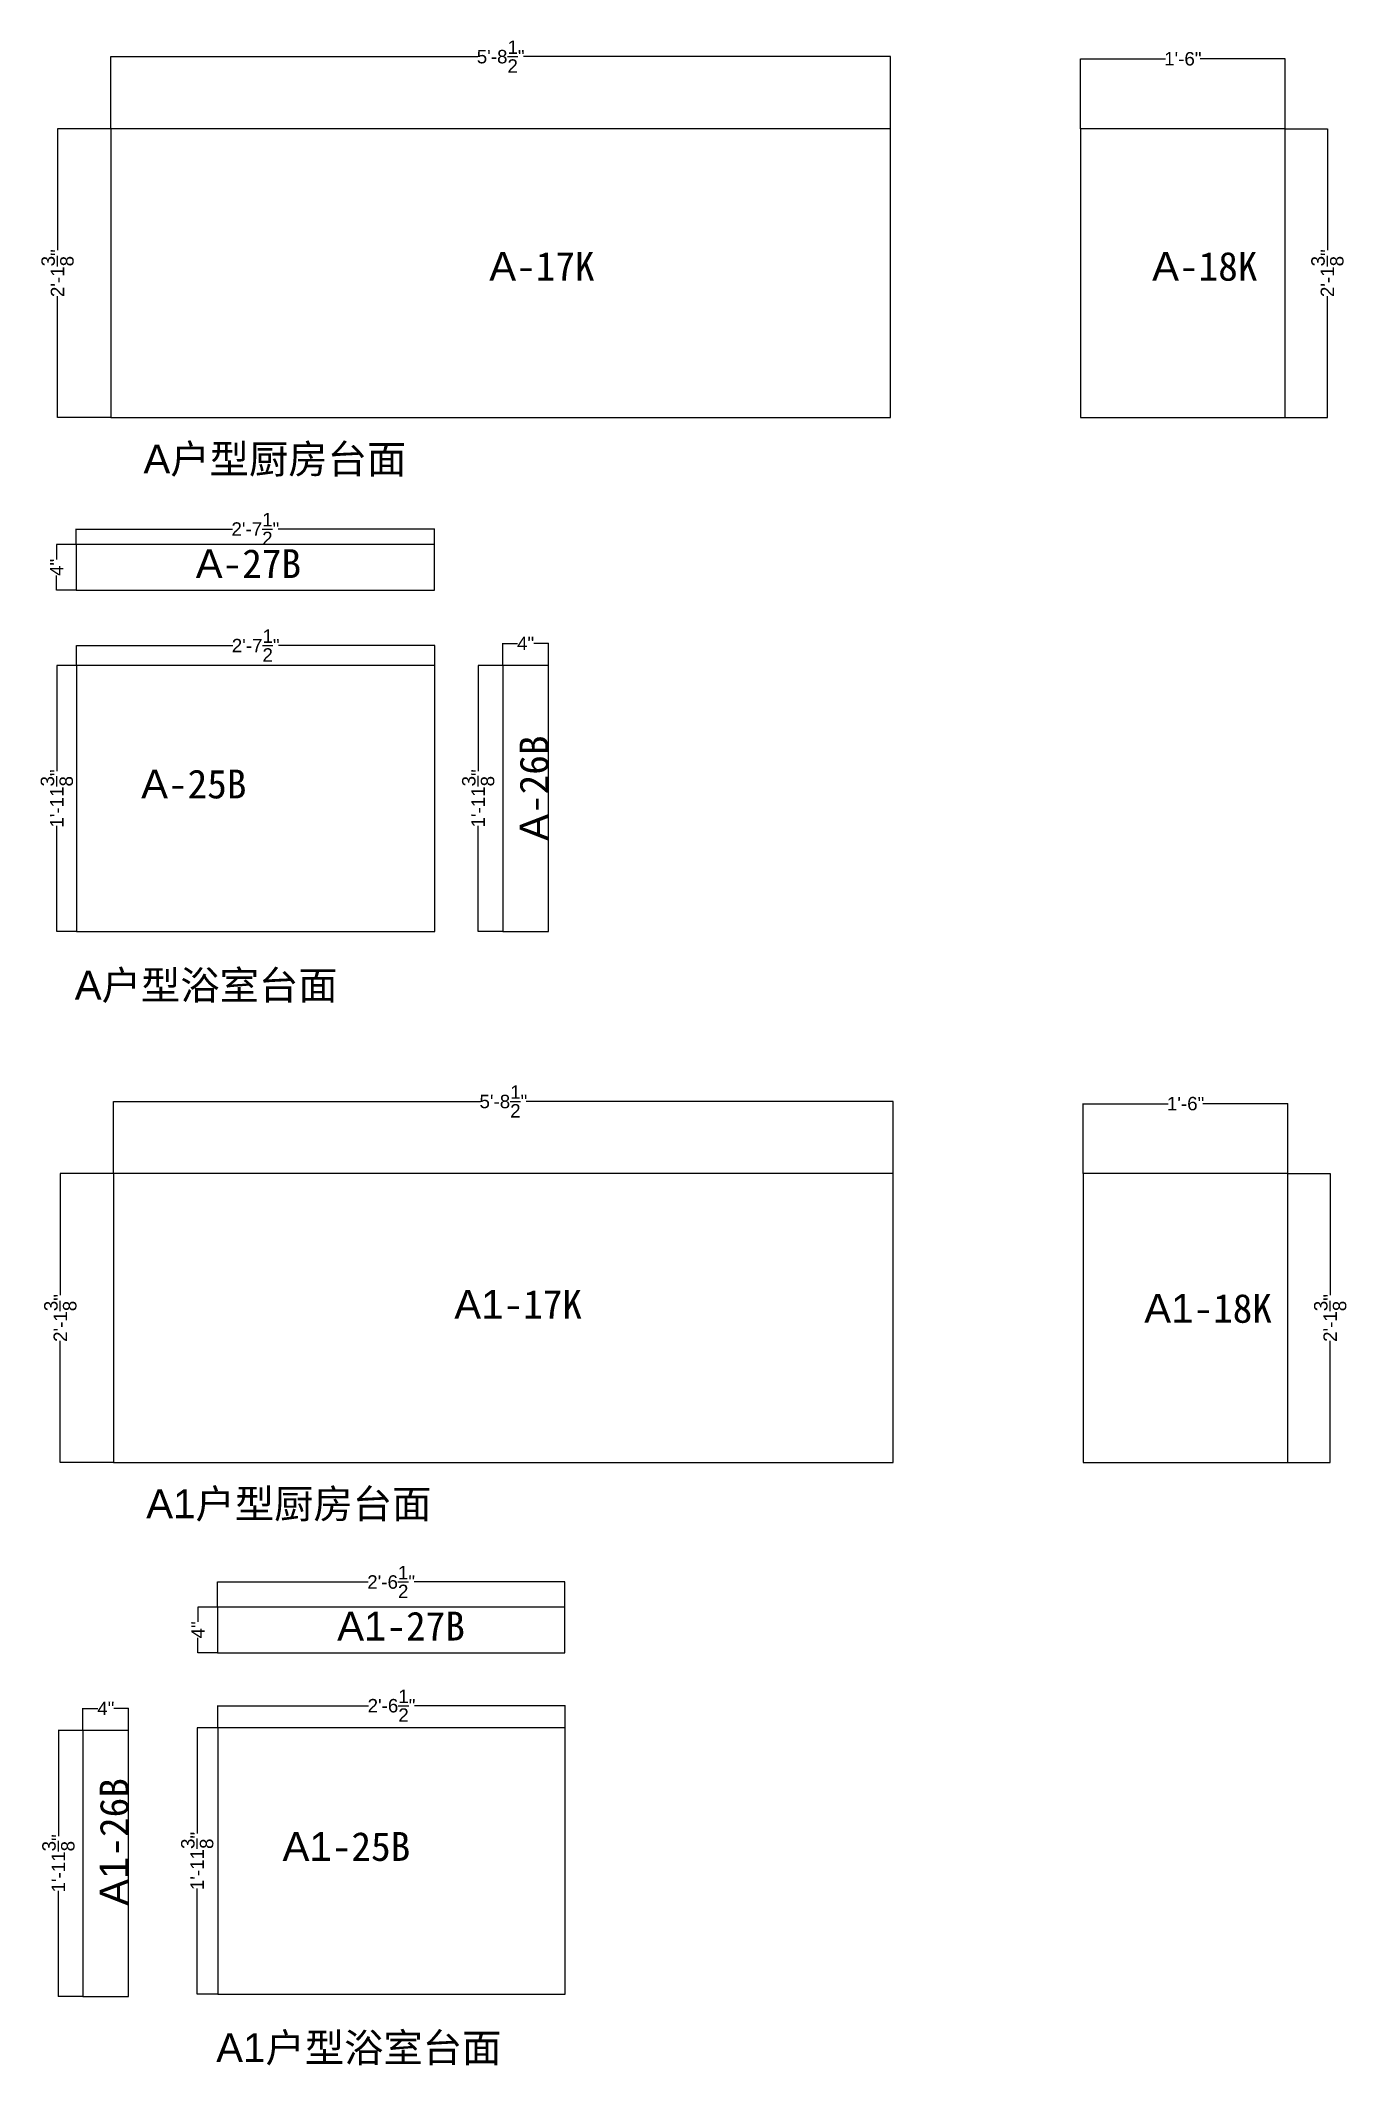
# Model space of a CAD drawing. Header units: inches. Extents: x -997106 to 39633, y -30199 to 1961.
# Drawn here: x 29223 to 32138, y -2564 to 1958 of the extents above; entities that cross this region are included whole.
import ezdxf

# ---------------------------------------------------------------- set-up
doc = ezdxf.new("R2010")
doc.units = ezdxf.units.IN
doc.header["$MEASUREMENT"] = 0
doc.layers.get('Defpoints').update_dxf_attribs({"color": 3})
doc.layers.add('编号', color=10, linetype='Continuous', plot=False)
doc.styles.get("Standard").update_dxf_attribs({"font": 'arial.ttf'})
doc.dimstyles.get("Standard").update_dxf_attribs({"dimtxt": 30, "dimasz": 1, "dimexe": 0.18, "dimexo": 0.0625, "dimgap": 0.09, "dimtad": 0, "dimtoh": 1, "dimdec": 4, "dimlfac": 0.03937, "dimzin": 0, "dimdsep": 46, "dimlunit": 4, "dimtxsty": 'Standard', "dimblk": 'ARCHTICK', "dimcen": 1, "dimadec": 0, "dimazin": 0, "dimtfac": 1, "dimtdec": 4, "dimtix": 1, "dimtofl": 0, "dimtmove": 2, "dimatfit": 3, "dimldrblk": 'ARCHTICK', "dimfxl": 1, "dimtolj": 1, "dimtzin": 0, "dimarcsym": 0})

msp = doc.modelspace()

# ---------------------------------------------------------------- texts
at = {"char_height": 64.3508622, "attachment_point": 1}
for s, insert in [('A{\\fSimSun|b0|i0|c134|p2;户型厨房台面}', (29452.62573, 1055.7076)), ('A{\\fSimSun|b0|i0|c134|p2;户型浴室台面}', (29299.33448, -119.24396)), ('A1{\\fSimSun|b0|i0|c134|p2;户型厨房台面}', (29458.80795, -1277.28234)), ('A1{\\fSimSun|b0|i0|c134|p2;户型浴室台面}', (29614.96675, -2491.63473))]:
    msp.add_mtext(s, dxfattribs=dict(at, insert=insert))
at = {"layer": '编号', "char_height": 64.3508622, "attachment_point": 1}
for s, insert in [('A{\\fSimSun|b0|i0|c134|p2;-17K}', (30224.49121, 1486.08508)), ('A{\\fSimSun|b0|i0|c134|p2;-18K}', (31704.02913, 1486.08508)), ('A{\\fSimSun|b0|i0|c134|p2;-27B}', (29569.41597, 822.15839)), ('A{\\fSimSun|b0|i0|c134|p2;-25B}', (29447.48392, 330.08713)), ('A1{\\fSimSun|b0|i0|c134|p2;-17K}', (30146.4307, -831.89937)), ('A1{\\fSimSun|b0|i0|c134|p2;-18K}', (31686.43117, -840.72769)), ('A1{\\fSimSun|b0|i0|c134|p2;-27B}', (29885.04825, -1550.23238)), ('A1{\\fSimSun|b0|i0|c134|p2;-25B}', (29763.1162, -2042.30364))]:
    msp.add_mtext(s, dxfattribs=dict(at, insert=insert))
at = {"layer": '编号', "char_height": 64.3508622, "attachment_point": 1, "rotation": 90}
for s, insert in [('A{\\fSimSun|b0|i0|c134|p2;-26B}', (30292.03137, 171.05006)), ('A1{\\fSimSun|b0|i0|c134|p2;-26B}', (29355.00009, -2206.99868))]:
    msp.add_mtext(s, dxfattribs=dict(at, insert=insert))

# ---------------------------------------------------------------- blocks, each defined once
blk = doc.blocks.new('_ArchTick')
at = {"color": 0, "linetype": 'ByBlock', "const_width": 0.15}
blk.add_lwpolyline([(-0.5, -0.5), (0.5, 0.5)], dxfattribs=at)
blk = doc.blocks.new('*D34')
at = {"color": 0, "lineweight": -2, "transparency": 16777216}
for p, q in [((29379.9, 1761), (29379.9, 1922.2)), ((29379.9, 1922), (30199, 1922)), ((31119.9, 1922), (30300.8, 1922)), ((31119.9, 1761), (31119.9, 1922.2))]:
    blk.add_line(p, q, dxfattribs=at)
at = {"layer": 'Defpoints', "color": 0, "transparency": 16777216}
for p in [(31119.9, 1922), (29379.9, 1761), (31119.9, 1761)]:
    blk.add_point(p, dxfattribs=at)
at = {"color": 0, "lineweight": -2, "transparency": 16777216, "rotation": 180}
blk.add_blockref('_ArchTick', (29379.9, 1922), dxfattribs=at)
at = {"color": 0, "lineweight": -2, "transparency": 16777216}
blk.add_blockref('_ArchTick', (31119.9, 1922), dxfattribs=at)
at = {"color": 0, "transparency": 16777216, "insert": (30249.9, 1922), "char_height": 30, "attachment_point": 5}
blk.add_mtext('\\A1;5\'-8{\\H1x;\\S1/2;}"', dxfattribs=at)
blk = doc.blocks.new('*D35')
at = {"color": 0, "lineweight": -2, "transparency": 16777216}
for p, q in [((29379.8, 1761), (29260.7, 1761)), ((29260.8, 1761), (29260.8, 1489.6)), ((29260.8, 1116), (29260.8, 1387.4)), ((29379.8, 1116), (29260.7, 1116))]:
    blk.add_line(p, q, dxfattribs=at)
at = {"layer": 'Defpoints', "color": 0, "transparency": 16777216}
for p in [(29379.9, 1761), (29260.8, 1116), (29379.9, 1116)]:
    blk.add_point(p, dxfattribs=at)
at = {"color": 0, "lineweight": -2, "transparency": 16777216}
for p, rotation in [((29260.8, 1761), 90), ((29260.8, 1116), 270)]:
    blk.add_blockref('_ArchTick', p, dxfattribs=dict(at, rotation=rotation))
at = {"color": 0, "transparency": 16777216, "insert": (29260.8, 1438.5), "char_height": 30, "attachment_point": 5, "rotation": 90}
blk.add_mtext('\\A1;2\'-1{\\H1x;\\S3/8;}"', dxfattribs=at)
blk = doc.blocks.new('*D36')
at = {"color": 0, "lineweight": -2, "transparency": 16777216}
for p, q in [((31544, 1761), (31544, 1917.3)), ((31544, 1917.1), (31733.9, 1917.1)), ((32001, 1917.1), (31811, 1917.1)), ((32001, 1761), (32001, 1917.3))]:
    blk.add_line(p, q, dxfattribs=at)
at = {"layer": 'Defpoints', "color": 0, "transparency": 16777216}
for p in [(32001, 1917.1), (31544, 1761), (32001, 1761)]:
    blk.add_point(p, dxfattribs=at)
at = {"color": 0, "lineweight": -2, "transparency": 16777216, "rotation": 180}
blk.add_blockref('_ArchTick', (31544, 1917.1), dxfattribs=at)
at = {"color": 0, "lineweight": -2, "transparency": 16777216}
blk.add_blockref('_ArchTick', (32001, 1917.1), dxfattribs=at)
at = {"color": 0, "transparency": 16777216, "insert": (31772.5, 1917.1), "char_height": 30, "attachment_point": 5}
blk.add_mtext('\\A1;1\'-6"', dxfattribs=at)
blk = doc.blocks.new('*D37')
at = {"color": 0, "lineweight": -2, "transparency": 16777216}
for p, q in [((32001, 1761), (32095.4, 1761)), ((32095.2, 1761), (32095.2, 1489.6)), ((32095.2, 1116), (32095.2, 1387.4)), ((32001, 1116), (32095.4, 1116))]:
    blk.add_line(p, q, dxfattribs=at)
at = {"layer": 'Defpoints', "color": 0, "transparency": 16777216}
for p in [(32001, 1761), (32001, 1116), (32095.2, 1116)]:
    blk.add_point(p, dxfattribs=at)
at = {"color": 0, "lineweight": -2, "transparency": 16777216}
for p, rotation in [((32095.2, 1761), 90), ((32095.2, 1116), 270)]:
    blk.add_blockref('_ArchTick', p, dxfattribs=dict(at, rotation=rotation))
at = {"color": 0, "transparency": 16777216, "insert": (32095.2, 1438.5), "char_height": 30, "attachment_point": 5, "rotation": 90}
blk.add_mtext('\\A1;2\'-1{\\H1x;\\S3/8;}"', dxfattribs=at)
blk = doc.blocks.new('*D78')
at = {"color": 0, "lineweight": -2, "transparency": 16777216}
for p, q in [((29386, -572), (29386, -410.8)), ((29386, -411), (30205.1, -411)), ((31126, -411), (30306.9, -411)), ((31126, -572), (31126, -410.8))]:
    blk.add_line(p, q, dxfattribs=at)
at = {"layer": 'Defpoints', "color": 0, "transparency": 16777216}
for p in [(31126, -411), (29386, -572), (31126, -572)]:
    blk.add_point(p, dxfattribs=at)
at = {"color": 0, "lineweight": -2, "transparency": 16777216, "rotation": 180}
blk.add_blockref('_ArchTick', (29386, -411), dxfattribs=at)
at = {"color": 0, "lineweight": -2, "transparency": 16777216}
blk.add_blockref('_ArchTick', (31126, -411), dxfattribs=at)
at = {"color": 0, "transparency": 16777216, "insert": (30256, -411), "char_height": 30, "attachment_point": 5}
blk.add_mtext('\\A1;5\'-8{\\H1x;\\S1/2;}"', dxfattribs=at)
blk = doc.blocks.new('*D79')
at = {"color": 0, "lineweight": -2, "transparency": 16777216}
for p, q in [((29386, -572), (29266.9, -572)), ((29267, -572), (29267, -843.4)), ((29267, -1217), (29267, -945.6)), ((29386, -1217), (29266.9, -1217))]:
    blk.add_line(p, q, dxfattribs=at)
at = {"layer": 'Defpoints', "color": 0, "transparency": 16777216}
for p in [(29386, -572), (29267, -1217), (29386, -1217)]:
    blk.add_point(p, dxfattribs=at)
at = {"color": 0, "lineweight": -2, "transparency": 16777216}
for p, rotation in [((29267, -572), 90), ((29267, -1217), 270)]:
    blk.add_blockref('_ArchTick', p, dxfattribs=dict(at, rotation=rotation))
at = {"color": 0, "transparency": 16777216, "insert": (29267, -894.5), "char_height": 30, "attachment_point": 5, "rotation": 90}
blk.add_mtext('\\A1;2\'-1{\\H1x;\\S3/8;}"', dxfattribs=at)
blk = doc.blocks.new('*D80')
at = {"color": 0, "lineweight": -2, "transparency": 16777216}
for p, q in [((31550.2, -572), (31550.2, -415.7)), ((31550.2, -415.9), (31740.1, -415.9)), ((32007.2, -415.9), (31817.2, -415.9)), ((32007.2, -572), (32007.2, -415.7))]:
    blk.add_line(p, q, dxfattribs=at)
at = {"layer": 'Defpoints', "color": 0, "transparency": 16777216}
for p in [(32007.2, -415.9), (31550.2, -572), (32007.2, -572)]:
    blk.add_point(p, dxfattribs=at)
at = {"color": 0, "lineweight": -2, "transparency": 16777216, "rotation": 180}
blk.add_blockref('_ArchTick', (31550.2, -415.9), dxfattribs=at)
at = {"color": 0, "lineweight": -2, "transparency": 16777216}
blk.add_blockref('_ArchTick', (32007.2, -415.9), dxfattribs=at)
at = {"color": 0, "transparency": 16777216, "insert": (31778.7, -415.9), "char_height": 30, "attachment_point": 5}
blk.add_mtext('\\A1;1\'-6"', dxfattribs=at)
blk = doc.blocks.new('*D81')
at = {"color": 0, "lineweight": -2, "transparency": 16777216}
for p, q in [((32007.2, -572), (32101.6, -572)), ((32101.4, -572), (32101.4, -843.4)), ((32101.4, -1217), (32101.4, -945.6)), ((32007.2, -1217), (32101.6, -1217))]:
    blk.add_line(p, q, dxfattribs=at)
at = {"layer": 'Defpoints', "color": 0, "transparency": 16777216}
for p in [(32007.2, -572), (32007.2, -1217), (32101.4, -1217)]:
    blk.add_point(p, dxfattribs=at)
at = {"color": 0, "lineweight": -2, "transparency": 16777216}
for p, rotation in [((32101.4, -572), 90), ((32101.4, -1217), 270)]:
    blk.add_blockref('_ArchTick', p, dxfattribs=dict(at, rotation=rotation))
at = {"color": 0, "transparency": 16777216, "insert": (32101.4, -894.5), "char_height": 30, "attachment_point": 5, "rotation": 90}
blk.add_mtext('\\A1;2\'-1{\\H1x;\\S3/8;}"', dxfattribs=at)
blk = doc.blocks.new('*D909')
at = {"color": 0, "lineweight": -2, "transparency": 16777216}
for p, q in [((29317.6, -1815.3), (29262.5, -1815.3)), ((29262.7, -1815.3), (29262.7, -2051.2)), ((29262.7, -2409.3), (29262.7, -2173.4)), ((29317.6, -2409.3), (29262.5, -2409.3))]:
    blk.add_line(p, q, dxfattribs=at)
at = {"layer": 'Defpoints', "color": 0, "transparency": 16777216}
for p in [(29317.6, -1815.3), (29262.7, -2409.3), (29317.6, -2409.3)]:
    blk.add_point(p, dxfattribs=at)
at = {"color": 0, "lineweight": -2, "transparency": 16777216}
for p, rotation in [((29262.7, -1815.3), 90), ((29262.7, -2409.3), 270)]:
    blk.add_blockref('_ArchTick', p, dxfattribs=dict(at, rotation=rotation))
at = {"color": 0, "transparency": 16777216, "insert": (29262.7, -2112.3), "char_height": 30, "attachment_point": 5, "rotation": 90}
blk.add_mtext('\\A1;1\'-11{\\H1x;\\S3/8;}"', dxfattribs=at)
blk = doc.blocks.new('*D910')
at = {"color": 0, "lineweight": -2, "transparency": 16777216}
for p, q in [((29317.6, -1815.3), (29317.6, -1766)), ((29317.6, -1766.2), (29350.7, -1766.2)), ((29419.6, -1766.2), (29386.5, -1766.2)), ((29419.6, -1815.3), (29419.6, -1766))]:
    blk.add_line(p, q, dxfattribs=at)
at = {"layer": 'Defpoints', "color": 0, "transparency": 16777216}
for p in [(29419.6, -1766.2), (29317.6, -1815.3), (29419.6, -1815.3)]:
    blk.add_point(p, dxfattribs=at)
at = {"color": 0, "lineweight": -2, "transparency": 16777216, "rotation": 180}
blk.add_blockref('_ArchTick', (29317.6, -1766.2), dxfattribs=at)
at = {"color": 0, "lineweight": -2, "transparency": 16777216}
blk.add_blockref('_ArchTick', (29419.6, -1766.2), dxfattribs=at)
at = {"color": 0, "transparency": 16777216, "insert": (29368.6, -1766.2), "char_height": 30, "attachment_point": 5}
blk.add_mtext('\\A1;4"', dxfattribs=at)
blk = doc.blocks.new('*D908')
at = {"color": 0, "lineweight": -2, "transparency": 16777216}
for p, q in [((29618, -1539.8), (29574, -1539.8)), ((29574.2, -1539.8), (29574.2, -1572.9)), ((29574.2, -1641.8), (29574.2, -1608.7)), ((29618, -1641.8), (29574, -1641.8))]:
    blk.add_line(p, q, dxfattribs=at)
at = {"layer": 'Defpoints', "color": 0, "transparency": 16777216}
for p in [(29618, -1539.8), (29574.2, -1641.8), (29618, -1641.8)]:
    blk.add_point(p, dxfattribs=at)
at = {"color": 0, "lineweight": -2, "transparency": 16777216}
for p, rotation in [((29574.2, -1539.8), 90), ((29574.2, -1641.8), 270)]:
    blk.add_blockref('_ArchTick', p, dxfattribs=dict(at, rotation=rotation))
at = {"color": 0, "transparency": 16777216, "insert": (29574.2, -1590.8), "char_height": 30, "attachment_point": 5, "rotation": 90}
blk.add_mtext('\\A1;4"', dxfattribs=at)
blk = doc.blocks.new('*D911')
at = {"color": 0, "lineweight": -2, "transparency": 16777216}
for p, q in [((29618, -1538.1), (29618, -1483.7)), ((29618, -1483.9), (29954.4, -1483.9)), ((30393, -1483.9), (30056.7, -1483.9)), ((30393, -1539.7), (30393, -1483.7))]:
    blk.add_line(p, q, dxfattribs=at)
at = {"layer": 'Defpoints', "color": 0, "transparency": 16777216}
for p in [(30393, -1483.9), (29618, -1538.1), (30393, -1539.8)]:
    blk.add_point(p, dxfattribs=at)
at = {"color": 0, "lineweight": -2, "transparency": 16777216, "rotation": 180}
blk.add_blockref('_ArchTick', (29618, -1483.9), dxfattribs=at)
at = {"color": 0, "lineweight": -2, "transparency": 16777216}
blk.add_blockref('_ArchTick', (30393, -1483.9), dxfattribs=at)
at = {"color": 0, "transparency": 16777216, "insert": (30005.5, -1483.9), "char_height": 30, "attachment_point": 5}
blk.add_mtext('\\A1;2\'-6{\\H1x;\\S1/2;}"', dxfattribs=at)
blk = doc.blocks.new('*D912')
at = {"color": 0, "lineweight": -2, "transparency": 16777216}
for p, q in [((29618.8, -1809.9), (29618.8, -1759.9)), ((29618.8, -1760.1), (29955.1, -1760.1)), ((30393.8, -1760.1), (30057.4, -1760.1)), ((30393.8, -1809.9), (30393.8, -1759.9))]:
    blk.add_line(p, q, dxfattribs=at)
at = {"layer": 'Defpoints', "color": 0, "transparency": 16777216}
for p in [(30393.8, -1760.1), (29618.8, -1809.9), (30393.8, -1809.9)]:
    blk.add_point(p, dxfattribs=at)
at = {"color": 0, "lineweight": -2, "transparency": 16777216, "rotation": 180}
blk.add_blockref('_ArchTick', (29618.8, -1760.1), dxfattribs=at)
at = {"color": 0, "lineweight": -2, "transparency": 16777216}
blk.add_blockref('_ArchTick', (30393.8, -1760.1), dxfattribs=at)
at = {"color": 0, "transparency": 16777216, "insert": (30006.3, -1760.1), "char_height": 30, "attachment_point": 5}
blk.add_mtext('\\A1;2\'-6{\\H1x;\\S1/2;}"', dxfattribs=at)
blk = doc.blocks.new('*D913')
at = {"color": 0, "lineweight": -2, "transparency": 16777216}
for p, q in [((29618.7, -1809.9), (29572.4, -1809.9)), ((29572.6, -1809.9), (29572.6, -2045.8)), ((29572.6, -2403.9), (29572.6, -2168)), ((29618.7, -2403.9), (29572.4, -2403.9))]:
    blk.add_line(p, q, dxfattribs=at)
at = {"layer": 'Defpoints', "color": 0, "transparency": 16777216}
for p in [(29618.8, -1809.9), (29572.6, -2403.9), (29618.8, -2403.9)]:
    blk.add_point(p, dxfattribs=at)
at = {"color": 0, "lineweight": -2, "transparency": 16777216}
for p, rotation in [((29572.6, -1809.9), 90), ((29572.6, -2403.9), 270)]:
    blk.add_blockref('_ArchTick', p, dxfattribs=dict(at, rotation=rotation))
at = {"color": 0, "transparency": 16777216, "insert": (29572.6, -2106.9), "char_height": 30, "attachment_point": 5, "rotation": 90}
blk.add_mtext('\\A1;1\'-11{\\H1x;\\S3/8;}"', dxfattribs=at)
blk = doc.blocks.new('*D1154')
at = {"color": 0, "lineweight": -2, "transparency": 16777216}
for p, q in [((30254.6, 562.7), (30199.5, 562.7)), ((30199.7, 562.7), (30199.7, 326.8)), ((30199.7, -31.3), (30199.7, 204.6)), ((30254.6, -31.3), (30199.5, -31.3))]:
    blk.add_line(p, q, dxfattribs=at)
at = {"layer": 'Defpoints', "color": 0, "transparency": 16777216}
for p in [(30254.6, 562.7), (30199.7, -31.3), (30254.6, -31.3)]:
    blk.add_point(p, dxfattribs=at)
at = {"color": 0, "lineweight": -2, "transparency": 16777216}
for p, rotation in [((30199.7, 562.7), 90), ((30199.7, -31.3), 270)]:
    blk.add_blockref('_ArchTick', p, dxfattribs=dict(at, rotation=rotation))
at = {"color": 0, "transparency": 16777216, "insert": (30199.7, 265.7), "char_height": 30, "attachment_point": 5, "rotation": 90}
blk.add_mtext('\\A1;1\'-11{\\H1x;\\S3/8;}"', dxfattribs=at)
blk = doc.blocks.new('*D1155')
at = {"color": 0, "lineweight": -2, "transparency": 16777216}
for p, q in [((30254.6, 562.8), (30254.6, 612)), ((30254.6, 611.8), (30287.7, 611.8)), ((30356.6, 611.8), (30323.6, 611.8)), ((30356.6, 562.8), (30356.6, 612))]:
    blk.add_line(p, q, dxfattribs=at)
at = {"layer": 'Defpoints', "color": 0, "transparency": 16777216}
for p in [(30356.6, 611.8), (30254.6, 562.7), (30356.6, 562.7)]:
    blk.add_point(p, dxfattribs=at)
at = {"color": 0, "lineweight": -2, "transparency": 16777216, "rotation": 180}
blk.add_blockref('_ArchTick', (30254.6, 611.8), dxfattribs=at)
at = {"color": 0, "lineweight": -2, "transparency": 16777216}
blk.add_blockref('_ArchTick', (30356.6, 611.8), dxfattribs=at)
at = {"color": 0, "transparency": 16777216, "insert": (30305.6, 611.8), "char_height": 30, "attachment_point": 5}
blk.add_mtext('\\A1;4"', dxfattribs=at)
blk = doc.blocks.new('*D1156')
at = {"color": 0, "lineweight": -2, "transparency": 16777216}
for p, q in [((29303.1, 562.5), (29303.1, 607.2)), ((29303.1, 607), (29652, 607)), ((30103.1, 607), (29754.3, 607)), ((30103.1, 562.5), (30103.1, 607.2))]:
    blk.add_line(p, q, dxfattribs=at)
at = {"layer": 'Defpoints', "color": 0, "transparency": 16777216}
for p in [(30103.1, 607), (29303.1, 562.5), (30103.1, 562.5)]:
    blk.add_point(p, dxfattribs=at)
at = {"color": 0, "lineweight": -2, "transparency": 16777216, "rotation": 180}
blk.add_blockref('_ArchTick', (29303.1, 607), dxfattribs=at)
at = {"color": 0, "lineweight": -2, "transparency": 16777216}
blk.add_blockref('_ArchTick', (30103.1, 607), dxfattribs=at)
at = {"color": 0, "transparency": 16777216, "insert": (29703.1, 607), "char_height": 30, "attachment_point": 5}
blk.add_mtext('\\A1;2\'-7{\\H1x;\\S1/2;}"', dxfattribs=at)
blk = doc.blocks.new('*D1157')
at = {"color": 0, "lineweight": -2, "transparency": 16777216}
for p, q in [((29303.1, 562.5), (29259.1, 562.5)), ((29259.3, 562.5), (29259.3, 326.6)), ((29259.3, -31.5), (29259.3, 204.4)), ((29303.1, -31.5), (29259.1, -31.5))]:
    blk.add_line(p, q, dxfattribs=at)
at = {"layer": 'Defpoints', "color": 0, "transparency": 16777216}
for p in [(29303.1, 562.5), (29259.3, -31.5), (29303.1, -31.5)]:
    blk.add_point(p, dxfattribs=at)
at = {"color": 0, "lineweight": -2, "transparency": 16777216}
for p, rotation in [((29259.3, 562.5), 90), ((29259.3, -31.5), 270)]:
    blk.add_blockref('_ArchTick', p, dxfattribs=dict(at, rotation=rotation))
at = {"color": 0, "transparency": 16777216, "insert": (29259.3, 265.5), "char_height": 30, "attachment_point": 5, "rotation": 90}
blk.add_mtext('\\A1;1\'-11{\\H1x;\\S3/8;}"', dxfattribs=at)
blk = doc.blocks.new('*D1158')
at = {"color": 0, "lineweight": -2, "transparency": 16777216}
for p, q in [((29302.3, 832.6), (29258.7, 832.6)), ((29258.9, 832.6), (29258.9, 799.5)), ((29302.3, 730.6), (29258.7, 730.6)), ((29258.9, 730.6), (29258.9, 763.7))]:
    blk.add_line(p, q, dxfattribs=at)
at = {"layer": 'Defpoints', "color": 0, "transparency": 16777216}
for p in [(29302.4, 832.6), (29258.9, 730.6), (29302.4, 730.6)]:
    blk.add_point(p, dxfattribs=at)
at = {"color": 0, "lineweight": -2, "transparency": 16777216}
for p, rotation in [((29258.9, 832.6), 90), ((29258.9, 730.6), 270)]:
    blk.add_blockref('_ArchTick', p, dxfattribs=dict(at, rotation=rotation))
at = {"color": 0, "transparency": 16777216, "insert": (29258.9, 781.6), "char_height": 30, "attachment_point": 5, "rotation": 90}
blk.add_mtext('\\A1;4"', dxfattribs=at)
blk = doc.blocks.new('*D1159')
at = {"color": 0, "lineweight": -2, "transparency": 16777216}
for p, q in [((29302.4, 832.7), (29302.4, 867.4)), ((29302.4, 867.2), (29651.2, 867.2)), ((30102.4, 867.2), (29753.6, 867.2)), ((30102.4, 832.7), (30102.4, 867.4))]:
    blk.add_line(p, q, dxfattribs=at)
at = {"layer": 'Defpoints', "color": 0, "transparency": 16777216}
for p in [(30102.4, 867.2), (29302.4, 832.6), (30102.4, 832.6)]:
    blk.add_point(p, dxfattribs=at)
at = {"color": 0, "lineweight": -2, "transparency": 16777216, "rotation": 180}
blk.add_blockref('_ArchTick', (29302.4, 867.2), dxfattribs=at)
at = {"color": 0, "lineweight": -2, "transparency": 16777216}
blk.add_blockref('_ArchTick', (30102.4, 867.2), dxfattribs=at)
at = {"color": 0, "transparency": 16777216, "insert": (29702.4, 867.2), "char_height": 30, "attachment_point": 5}
blk.add_mtext('\\A1;2\'-7{\\H1x;\\S1/2;}"', dxfattribs=at)

# ---------------------------------------------------------------- dimensions: what is measured, and where the dimension line sits
for base, p1, p2, picture, middle in [((31119.85832, 1922.0391), (29379.85832, 1760.97634), (31119.85832, 1760.97634), '*D34', (30249.85832, 1922.0391)), ((32000.97247, 1917.07576), (31543.97247, 1760.97634), (32000.97247, 1760.97634), '*D36', (31772.47247, 1917.07576)), ((30102.40643, 867.23371), (29302.40643, 832.60527), (30102.40643, 832.60527), '*D1159', (29702.40643, 867.23371)), ((30103.13971, 607.03972), (29303.13971, 562.4729), (30103.13971, 562.4729), '*D1156', (29703.13971, 607.03972)), ((30356.6456, 611.82025), (30254.6456, 562.71939), (30356.6456, 562.71939), '*D1155', (30305.6456, 611.82025)), ((31126.04055, -410.95085), (29386.04055, -572.01361), (31126.04055, -572.01361), '*D78', (30256.04055, -410.95085)), ((32007.1547, -415.91419), (31550.1547, -572.01361), (32007.1547, -572.01361), '*D80', (31778.6547, -415.91419)), ((30393.0386990669, -1483.8688946191), (29618.0386990669, -1538.128301268), (30393.0386990669, -1539.7855010021), '*D911', (30005.5386990669, -1483.8688946191)), ((29419.61433, -1766.2285), (29317.61433, -1815.32936), (29419.61433, -1815.32936), '*D910', (29368.61433, -1766.2285)), ((30393.7719853821, -1760.0987114474), (29618.7719853821, -1809.9178731485), (30393.7719853821, -1809.9178731485), '*D912', (30006.2719853821, -1760.0987114474))]:
    dim = msp.add_linear_dim(base=base, p1=p1, p2=p2, dimstyle='Standard')
    dim.commit()
    dim.dimension.update_dxf_attribs({"geometry": picture, "text_midpoint": middle})
for base, p1, p2, picture, middle in [((29260.8497273143, 1115.9763357264), (29379.858321703, 1760.9763357264), (29379.858321703, 1115.9763357264), '*D35', (29260.8497273143, 1438.4763357264)), ((32095.222451815, 1115.9763357264), (32000.9724721903, 1760.9763357264), (32000.9724721903, 1115.9763357264), '*D37', (32095.222451815, 1438.4763357264)), ((29258.87067, 730.60527), (29302.40643, 832.60527), (29302.40643, 730.60527), '*D1158', (29258.87067, 781.60527)), ((29259.3201, -31.5271), (29303.13971, 562.4729), (29303.13971, -31.5271), '*D1157', (29259.3201, 265.4729)), ((30199.69991, -31.28061), (30254.6456, 562.71939), (30254.6456, -31.28061), '*D1154', (30199.69991, 265.71939)), ((29267.0319515568, -1217.0136075602), (29386.0405459455, -572.0136075602), (29386.0405459455, -1217.0136075602), '*D79', (29267.0319515568, -894.5136075602)), ((32101.4046760575, -1217.0136075602), (32007.1546964327, -572.0136075602), (32007.1546964327, -1217.0136075602), '*D81', (32101.4046760574, -894.5136075602)), ((29574.1507, -1641.7855), (29618.0387, -1539.7855), (29618.0387, -1641.7855), '*D908', (29574.1507, -1590.7855)), ((29262.66863, -2409.32936), (29317.61433, -1815.32936), (29317.61433, -2409.32936), '*D909', (29262.66863, -2112.32936)), ((29572.57637, -2403.91787), (29618.77199, -1809.91787), (29618.77199, -2403.91787), '*D913', (29572.57637, -2106.91787))]:
    dim = msp.add_linear_dim(base=base, p1=p1, p2=p2, angle=90, dimstyle='Standard')
    dim.commit()
    dim.dimension.update_dxf_attribs({"geometry": picture, "text_midpoint": middle})

# ---------------------------------------------------------------- linework, layer by layer
for points in [[(29379.85832, 1115.97634), (31119.85832, 1115.97634), (31119.85832, 1760.97634), (29379.85832, 1760.97634)], [(31543.97247, 1115.97634), (32000.97247, 1115.97634), (32000.97247, 1760.97634), (31543.97247, 1760.97634)], [(29302.40643, 730.60527), (30102.40643, 730.60527), (30102.40643, 832.60527), (29302.40643, 832.60527)], [(29303.13971, -31.5271), (30103.13971, -31.5271), (30103.13971, 562.4729), (29303.13971, 562.4729)], [(30254.6456, -31.28061), (30356.6456, -31.28061), (30356.6456, 562.71939), (30254.6456, 562.71939)], [(29386.04055, -1217.01361), (31126.04055, -1217.01361), (31126.04055, -572.01361), (29386.04055, -572.01361)], [(31550.1547, -1217.01361), (32007.1547, -1217.01361), (32007.1547, -572.01361), (31550.1547, -572.01361)], [(29618.0387, -1641.7855), (30393.0387, -1641.7855), (30393.0387, -1539.7855), (29618.0387, -1539.7855)], [(29317.61433, -2409.32936), (29419.61433, -2409.32936), (29419.61433, -1815.32936), (29317.61433, -1815.32936)], [(29618.77199, -2403.91787), (30393.77199, -2403.91787), (30393.77199, -1809.91787), (29618.77199, -1809.91787)]]:
    msp.add_lwpolyline(points, close=True)

msp.set_redraw_order([(e.dxf.handle, doc.entitydb.next_handle()) for e in msp.query("TEXT MTEXT ATTDEF DIMENSION ARC_DIMENSION")])  # texts and dimensions are drawn at this point

doc.saveas('drawing.dxf')
